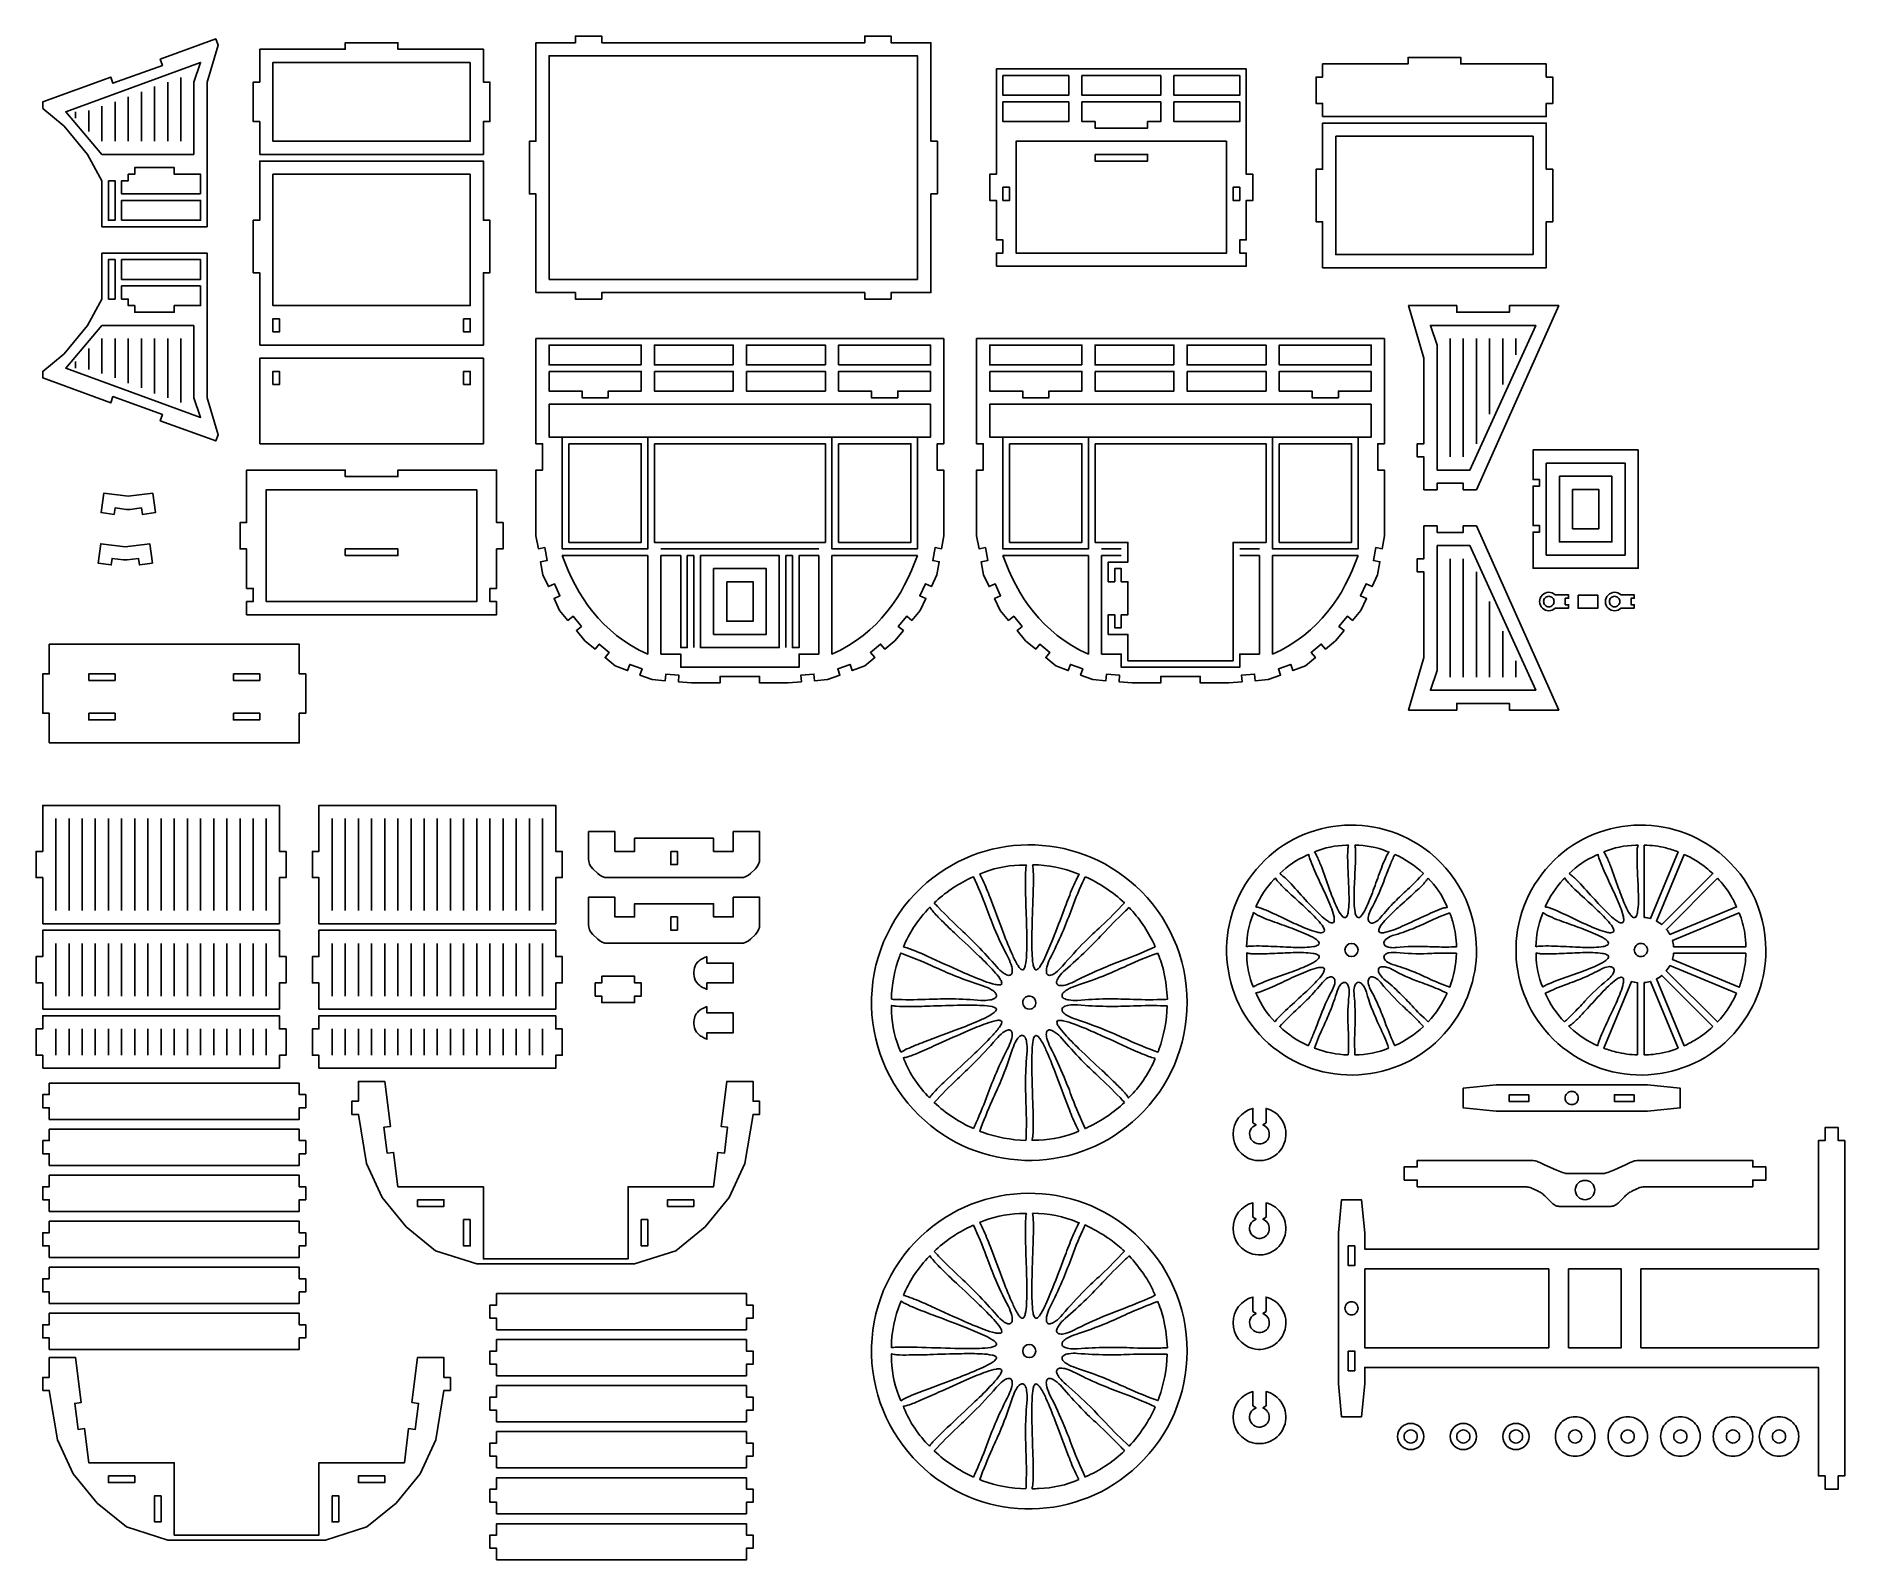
# Model space of a CAD drawing. Extents: x -19 to 119, y -23 to 93.
import ezdxf

# ---------------------------------------------------------------- set-up
doc = ezdxf.new("R2010")
doc.units = 0
doc.header["$MEASUREMENT"] = 0
doc.layers.get('0').update_dxf_attribs({"linetype": 'CONTINUOUS'})
doc.layers.add('ENGRAVE', color=1, linetype='CONTINUOUS')

msp = doc.modelspace()

# ---------------------------------------------------------------- linework, layer by layer
for points in [[(-13.65, 78.3), (-13.65, 81.8), (-14.74, 83.79), (-16.53, 85.95), (-18.15, 87.3), (-18.15, 87.8), (-12.98, 89.68), (-12.81, 89.21), (-9.05, 90.57), (-9.22, 91.04), (-4.99, 92.58), (-4.82, 92.11), (-5.65, 89.3), (-5.65, 78.3)], [(-1.65, 83.8), (-1.65, 86.3), (-2.15, 86.3), (-2.15, 89.3), (-1.65, 89.3), (-1.65, 91.8), (4.85, 91.8), (4.85, 92.3), (8.85, 92.3), (8.85, 91.8), (15.35, 91.8), (15.35, 89.3), (15.85, 89.3), (15.85, 86.3), (15.35, 86.3), (15.35, 83.8)], [(19.35, 73.3), (19.35, 80.8), (18.85, 80.8), (18.85, 84.8), (19.35, 84.8), (19.35, 92.3), (22.35, 92.3), (22.35, 92.8), (24.35, 92.8), (24.35, 92.3), (44.35, 92.3), (44.35, 92.8), (46.35, 92.8), (46.35, 92.3), (49.37, 92.3), (49.37, 84.8), (49.87, 84.8), (49.87, 80.8), (49.37, 80.8), (49.37, 73.3), (46.35, 73.3), (46.35, 72.8), (44.35, 72.8), (44.35, 73.3), (24.35, 73.3), (24.35, 72.8), (22.35, 72.8), (22.35, 73.3)], [(79.15, 86.68), (79.15, 87.68), (78.65, 87.68), (78.65, 89.68), (79.15, 89.68), (79.15, 90.68), (85.65, 90.68), (85.65, 91.18), (89.65, 91.18), (89.65, 90.68), (96.15, 90.68), (96.15, 89.68), (96.65, 89.68), (96.65, 87.68), (96.15, 87.68), (96.15, 86.68)], [(54.35, 75.3), (54.35, 76.3), (54.85, 76.3), (54.85, 77.3), (54.35, 77.3), (54.35, 80.3), (53.85, 80.3), (53.85, 82.3), (54.35, 82.3), (54.35, 90.3), (73.35, 90.3), (73.35, 82.3), (73.85, 82.3), (73.85, 80.3), (73.35, 80.3), (73.35, 77.3), (72.85, 77.3), (72.85, 76.3), (73.35, 76.3), (73.35, 75.3)], [(54.85, 89.8), (54.85, 88.3), (59.85, 88.3), (59.85, 89.8)], [(60.85, 89.8), (60.85, 88.3), (66.85, 88.3), (66.85, 89.8)], [(67.85, 89.8), (67.85, 88.3), (72.85, 88.3), (72.85, 89.8)], [(54.85, 87.8), (59.85, 87.8), (59.85, 86.3), (54.85, 86.3)], [(60.85, 87.8), (60.85, 86.3), (61.85, 86.3), (61.85, 85.8), (65.85, 85.8), (65.85, 86.3), (66.85, 86.3), (66.85, 87.8)], [(67.85, 87.8), (67.85, 86.3), (72.85, 86.3), (72.85, 87.8)], [(79.15, 75.18), (79.15, 78.68), (78.65, 78.68), (78.65, 82.68), (79.15, 82.68), (79.15, 86.18), (96.15, 86.18), (96.15, 82.68), (96.65, 82.68), (96.65, 78.68), (96.15, 78.68), (96.15, 75.18)], [(-6.15, 80.8), (-6.15, 82.3), (-8.15, 82.3), (-8.15, 82.8), (-11.15, 82.8), (-11.15, 82.3), (-11.65, 82.3), (-11.65, 81.8), (-12.15, 81.8), (-12.15, 80.8)], [(-1.65, 69.3), (-1.65, 74.8), (-2.15, 74.8), (-2.15, 78.8), (-1.65, 78.8), (-1.65, 83.3), (15.35, 83.3), (15.35, 78.8), (15.85, 78.8), (15.85, 74.8), (15.35, 74.8), (15.35, 69.3)], [(61.85, 83.8), (61.85, 83.3), (65.85, 83.3), (65.85, 83.8)], [(-13.15, 81.8), (-13.15, 78.8), (-12.65, 78.8), (-12.65, 81.8)], [(54.85, 81.3), (54.85, 80.3), (55.35, 80.3), (55.35, 81.3)], [(72.85, 80.3), (72.35, 80.3), (72.35, 81.3), (72.85, 81.3)], [(-12.15, 78.8), (-12.15, 80.3), (-6.15, 80.3), (-6.15, 78.8)], [(-13.65, 76.3), (-13.65, 72.8), (-14.74, 70.8), (-16.53, 68.64), (-18.15, 67.3), (-18.15, 66.8), (-12.98, 64.91), (-12.81, 65.38), (-9.05, 64.02), (-9.22, 63.55), (-4.99, 62.01), (-4.82, 62.48), (-5.65, 65.3), (-5.65, 76.3)], [(-13.15, 72.8), (-13.15, 75.8), (-12.65, 75.8), (-12.65, 72.8)], [(-12.15, 75.8), (-12.15, 74.3), (-6.15, 74.3), (-6.15, 75.8)], [(-6.15, 73.8), (-6.15, 72.3), (-8.15, 72.3), (-8.15, 71.8), (-11.15, 71.8), (-11.15, 72.3), (-11.65, 72.3), (-11.65, 72.8), (-12.15, 72.8), (-12.15, 73.8)], [(86.85, 58.3), (86.85, 60.8), (86.35, 60.8), (86.35, 61.8), (86.85, 61.8), (86.85, 68.3), (85.69, 72.3), (89.35, 72.3), (89.35, 71.8), (93.35, 71.8), (93.35, 72.3), (97.11, 72.3), (90.85, 58.3), (89.85, 58.3), (89.85, 58.8), (87.85, 58.8), (87.85, 58.3)], [(-0.65, 70.3), (-0.15, 70.3), (-0.15, 71.3), (-0.65, 71.3)], [(13.85, 71.3), (13.85, 70.3), (14.35, 70.3), (14.35, 71.3)], [(50.35, 54.8), (50.35, 59.8), (49.85, 59.8), (49.85, 61.8), (50.35, 61.8), (50.35, 69.8), (19.35, 69.8), (19.35, 61.8), (19.85, 61.8), (19.85, 59.8), (19.35, 59.8), (19.35, 54.8), (19.53, 53.81), (20.02, 53.9), (20.19, 52.91), (19.7, 52.83), (19.87, 51.84), (20.3, 50.94), (20.75, 51.15), (21.17, 50.24), (20.72, 50.03), (21.14, 49.12), (21.78, 48.36), (22.17, 48.68), (22.81, 47.91), (22.43, 47.59), (23.07, 46.82), (23.84, 46.18), (24.16, 46.56), (24.92, 45.92), (24.6, 45.54), (25.37, 44.9), (26.31, 44.55), (26.48, 45.02), (27.42, 44.68), (27.25, 44.21), (28.19, 43.87), (29.18, 43.78), (29.23, 44.28), (30.22, 44.19), (30.18, 43.7), (31.18, 43.61), (33.35, 43.61), (33.35, 44.11), (36.35, 44.11), (36.35, 43.61), (38.53, 43.61), (39.53, 43.7), (39.48, 44.19), (40.48, 44.28), (40.52, 43.78), (41.52, 43.87), (42.46, 44.21), (42.29, 44.68), (43.23, 45.02), (43.4, 44.55), (44.34, 44.9), (45.1, 45.54), (44.78, 45.92), (45.55, 46.56), (45.87, 46.18), (46.64, 46.82), (47.28, 47.59), (46.89, 47.91), (47.54, 48.68), (47.92, 48.36), (48.56, 49.12), (48.99, 50.03), (48.53, 50.24), (48.96, 51.15), (49.41, 50.94), (49.83, 51.84), (50.01, 52.83), (49.51, 52.91), (49.69, 53.9), (50.18, 53.81)], [(27.35, 67.8), (27.35, 69.3), (20.35, 69.3), (20.35, 67.8)], [(34.35, 67.8), (34.35, 69.3), (28.35, 69.3), (28.35, 67.8)], [(41.35, 67.8), (41.35, 69.3), (35.35, 69.3), (35.35, 67.8)], [(42.35, 67.8), (49.35, 67.8), (49.35, 69.3), (42.35, 69.3)], [(83.85, 54.8), (83.85, 59.8), (83.35, 59.8), (83.35, 61.8), (83.85, 61.8), (83.85, 69.8), (52.85, 69.8), (52.85, 61.8), (53.35, 61.8), (53.35, 59.8), (52.85, 59.8), (52.85, 54.8), (53.03, 53.81), (53.52, 53.9), (53.69, 52.91), (53.2, 52.83), (53.37, 51.84), (53.8, 50.94), (54.25, 51.15), (54.67, 50.24), (54.22, 50.03), (54.64, 49.12), (55.28, 48.36), (55.67, 48.68), (56.31, 47.91), (55.93, 47.59), (56.57, 46.82), (57.34, 46.18), (57.66, 46.56), (58.42, 45.92), (58.1, 45.54), (58.87, 44.9), (59.81, 44.55), (59.98, 45.02), (60.92, 44.68), (60.75, 44.21), (61.69, 43.87), (62.68, 43.78), (62.73, 44.28), (63.72, 44.19), (63.68, 43.7), (64.68, 43.61), (66.85, 43.61), (66.85, 44.11), (69.85, 44.11), (69.85, 43.61), (72.03, 43.61), (73.03, 43.7), (72.98, 44.19), (73.98, 44.28), (74.02, 43.78), (75.02, 43.87), (75.96, 44.21), (75.79, 44.68), (76.73, 45.02), (76.9, 44.55), (77.84, 44.9), (78.6, 45.54), (78.28, 45.92), (79.05, 46.56), (79.37, 46.18), (80.14, 46.82), (80.78, 47.59), (80.39, 47.91), (81.04, 48.68), (81.42, 48.36), (82.06, 49.12), (82.49, 50.03), (82.03, 50.24), (82.46, 51.15), (82.91, 50.94), (83.33, 51.84), (83.51, 52.83), (83.01, 52.91), (83.19, 53.9), (83.68, 53.81)], [(60.85, 67.8), (60.85, 69.3), (53.85, 69.3), (53.85, 67.8)], [(67.85, 67.8), (67.85, 69.3), (61.85, 69.3), (61.85, 67.8)], [(74.85, 67.8), (74.85, 69.3), (68.85, 69.3), (68.85, 67.8)], [(75.85, 67.8), (82.85, 67.8), (82.85, 69.3), (75.85, 69.3)], [(-1.65, 61.8), (-1.65, 68.3), (15.35, 68.3), (15.35, 61.8)], [(-0.65, 66.3), (-0.65, 67.3), (-0.15, 67.3), (-0.15, 66.3)], [(13.85, 66.3), (13.85, 67.3), (14.35, 67.3), (14.35, 66.3)], [(20.35, 67.3), (20.35, 65.8), (22.85, 65.8), (22.85, 65.3), (24.85, 65.3), (24.85, 65.8), (27.35, 65.8), (27.35, 67.3)], [(28.35, 67.3), (28.35, 65.8), (34.35, 65.8), (34.35, 67.3)], [(35.35, 67.3), (35.35, 65.8), (41.35, 65.8), (41.35, 67.3)], [(49.35, 67.3), (49.35, 65.8), (46.85, 65.8), (46.85, 65.3), (44.85, 65.3), (44.85, 65.8), (42.35, 65.8), (42.35, 67.3)], [(53.85, 67.3), (53.85, 65.8), (56.35, 65.8), (56.35, 65.3), (58.35, 65.3), (58.35, 65.8), (60.85, 65.8), (60.85, 67.3)], [(61.85, 67.3), (61.85, 65.8), (67.85, 65.8), (67.85, 67.3)], [(68.85, 67.3), (68.85, 65.8), (74.85, 65.8), (74.85, 67.3)], [(82.85, 67.3), (82.85, 65.8), (80.35, 65.8), (80.35, 65.3), (78.35, 65.3), (78.35, 65.8), (75.85, 65.8), (75.85, 67.3)], [(21.85, 61.8), (21.85, 54.3), (27.35, 54.3), (27.35, 61.8)], [(28.35, 61.8), (28.35, 54.3), (41.35, 54.3), (41.35, 61.8)], [(42.35, 61.8), (42.35, 54.3), (47.85, 54.3), (47.85, 61.8)], [(55.35, 61.8), (55.35, 54.3), (60.85, 54.3), (60.85, 61.8)], [(61.85, 61.8), (61.85, 54.3), (64.35, 54.3), (64.35, 52.8), (62.85, 52.8), (62.85, 51.3), (63.35, 51.3), (63.35, 52.3), (63.85, 52.3), (63.85, 51.3), (64.35, 51.3), (64.35, 48.8), (63.85, 48.8), (63.85, 47.8), (63.35, 47.8), (63.35, 48.8), (62.85, 48.8), (62.85, 47.3), (64.35, 47.3), (64.35, 45.3), (72.35, 45.3), (72.35, 54.3), (74.85, 54.3), (74.85, 61.8)], [(75.85, 61.8), (75.85, 54.3), (81.35, 54.3), (81.35, 61.8)], [(103.15, 61.33), (95.15, 61.33), (95.15, 59.08), (95.65, 59.08), (95.65, 58.58), (95.15, 58.58), (95.15, 55.58), (95.65, 55.58), (95.65, 55.08), (95.15, 55.08), (95.15, 52.33), (103.15, 52.33)], [(-2.65, 48.8), (-2.65, 49.8), (-2.15, 49.8), (-2.15, 50.8), (-2.65, 50.8), (-2.65, 53.8), (-3.15, 53.8), (-3.15, 55.8), (-2.65, 55.8), (-2.65, 59.8), (4.85, 59.8), (4.85, 59.3), (8.85, 59.3), (8.85, 59.8), (16.35, 59.8), (16.35, 55.8), (16.85, 55.8), (16.85, 53.8), (16.35, 53.8), (16.35, 50.8), (15.85, 50.8), (15.85, 49.8), (16.35, 49.8), (16.35, 48.8)], [(-11.51, 56.81), (-10.64, 56.92), (-10.57, 56.43), (-9.58, 56.56), (-9.78, 58.04), (-11.65, 57.8), (-13.51, 58.04), (-13.71, 56.56), (-12.72, 56.43), (-12.65, 56.92), (-11.78, 56.81)], [(86.85, 55.55), (86.85, 53.05), (86.35, 53.05), (86.35, 52.05), (86.85, 52.05), (86.85, 45.55), (85.69, 41.55), (89.35, 41.55), (89.35, 42.05), (93.35, 42.05), (93.35, 41.55), (97.11, 41.55), (90.85, 55.55), (89.85, 55.55), (89.85, 55.05), (87.85, 55.05), (87.85, 55.55)], [(-11.74, 52.97), (-10.87, 53.08), (-10.8, 52.58), (-9.81, 52.72), (-10.01, 54.2), (-11.87, 53.96), (-13.74, 54.2), (-13.94, 52.72), (-12.94, 52.58), (-12.88, 53.08), (-12, 52.97)], [(4.85, 53.3), (4.85, 53.8), (8.85, 53.8), (8.85, 53.3)], [(98.57, 50.29), (100.07, 50.29), (100.07, 49.29), (98.57, 49.29)], [(-17.65, 39.05), (-17.65, 41.3), (-18.15, 41.3), (-18.15, 44.3), (-17.65, 44.3), (-17.65, 46.55), (1.35, 46.55), (1.35, 44.3), (1.85, 44.3), (1.85, 41.3), (1.35, 41.3), (1.35, 39.05)], [(-14.65, 43.8), (-14.65, 44.3), (-12.65, 44.3), (-12.65, 43.8)], [(-3.65, 44.3), (-3.65, 43.8), (-1.65, 43.8), (-1.65, 44.3)], [(-14.65, 41.3), (-14.65, 40.8), (-12.65, 40.8), (-12.65, 41.3)], [(-3.65, 41.3), (-3.65, 40.8), (-1.65, 40.8), (-1.65, 41.3)], [(-18.15, 25.3), (-18.15, 28.8), (-18.65, 28.8), (-18.65, 30.8), (-18.15, 30.8), (-18.15, 34.3), (-0.15, 34.3), (-0.15, 30.8), (0.35, 30.8), (0.35, 28.8), (-0.15, 28.8), (-0.15, 25.3)], [(2.85, 25.3), (2.85, 28.8), (2.35, 28.8), (2.35, 30.8), (2.85, 30.8), (2.85, 34.3), (20.85, 34.3), (20.85, 30.8), (21.35, 30.8), (21.35, 28.8), (20.85, 28.8), (20.85, 25.3)], [(29.6, 30.8), (29.6, 29.8), (30.1, 29.8), (30.1, 30.8)], [(-18.15, 18.8), (-18.15, 20.8), (-18.65, 20.8), (-18.65, 22.8), (-18.15, 22.8), (-18.15, 24.8), (-0.15, 24.8), (-0.15, 22.8), (0.35, 22.8), (0.35, 20.8), (-0.15, 20.8), (-0.15, 18.8)], [(2.85, 18.8), (2.85, 20.8), (2.35, 20.8), (2.35, 22.8), (2.85, 22.8), (2.85, 24.8), (20.85, 24.8), (20.85, 22.8), (21.35, 22.8), (21.35, 20.8), (20.85, 20.8), (20.85, 18.8)], [(29.6, 25.81), (29.6, 24.81), (30.1, 24.81), (30.1, 25.81)], [(24.35, 21.3), (24.35, 20.8), (23.85, 20.8), (23.85, 19.8), (24.35, 19.8), (24.35, 19.3), (26.85, 19.3), (26.85, 19.8), (27.35, 19.8), (27.35, 20.8), (26.85, 20.8), (26.85, 21.3)], [(-18.15, 14.3), (-18.15, 15.3), (-18.65, 15.3), (-18.65, 17.3), (-18.15, 17.3), (-18.15, 18.3), (-0.15, 18.3), (-0.15, 17.3), (0.35, 17.3), (0.35, 15.3), (-0.15, 15.3), (-0.15, 14.3)], [(2.85, 14.3), (2.85, 15.3), (2.35, 15.3), (2.35, 17.3), (2.85, 17.3), (2.85, 18.3), (20.85, 18.3), (20.85, 17.3), (21.35, 17.3), (21.35, 15.3), (20.85, 15.3), (20.85, 14.3)], [(-17.65, 10.42), (-17.65, 11.3), (-18.15, 11.3), (-18.15, 12.3), (-17.65, 12.3), (-17.65, 13.17), (1.35, 13.17), (1.35, 12.3), (1.85, 12.3), (1.85, 11.3), (1.35, 11.3), (1.35, 10.42)], [(26.85, -0.58), (14.85, -0.58), (11.72, 0.42), (9.49, 2.24), (7.66, 4.47), (6.47, 7.05), (5.85, 10.8), (5.35, 10.8), (5.35, 11.8), (5.85, 11.8), (5.85, 13.3), (7.85, 13.3), (8.28, 9.88), (7.79, 9.82), (8.04, 7.84), (8.53, 7.9), (8.85, 5.3), (15.35, 5.3), (15.35, -0.2), (26.35, -0.2), (26.35, 5.3), (32.85, 5.3), (33.17, 7.9), (33.67, 7.84), (33.92, 9.82), (33.42, 9.88), (33.85, 13.3), (35.85, 13.3), (35.85, 11.8), (36.35, 11.8), (36.35, 10.8), (35.85, 10.8), (35.24, 7.05), (34.04, 4.47), (32.22, 2.24), (29.98, 0.42)], [(93.34, 11.04), (92.34, 11.04), (89.84, 11.29), (89.84, 12.79), (92.34, 13.04), (103.84, 13.04), (106.34, 12.79), (106.34, 11.29), (103.84, 11.04), (102.84, 11.04), (101.34, 11.04), (94.84, 11.04)], [(94.84, 12.29), (93.34, 12.29), (93.34, 11.79), (94.84, 11.79)], [(102.84, 12.29), (101.34, 12.29), (101.34, 11.79), (102.84, 11.79)], [(-17.65, 6.92), (-17.65, 7.8), (-18.15, 7.8), (-18.15, 8.8), (-17.65, 8.8), (-17.65, 9.67), (1.35, 9.67), (1.35, 8.8), (1.85, 8.8), (1.85, 7.8), (1.35, 7.8), (1.35, 6.92)], [(80.6, -12.2), (80.35, -9.7), (80.35, 1.8), (80.6, 4.3), (82.1, 4.3), (82.35, 1.8), (82.35, 0.55), (116.85, 0.55), (116.85, 8.8), (117.35, 8.8), (117.35, 9.8), (118.35, 9.8), (118.35, 8.8), (118.85, 8.8), (118.85, -16.7), (118.35, -16.7), (118.35, -17.7), (117.35, -17.7), (117.35, -16.7), (116.85, -16.7), (116.85, -8.45), (82.35, -8.45), (82.35, -9.7), (82.1, -12.2)], [(85.35, 5.8), (85.35, 6.8), (86.35, 6.8), (86.35, 7.3), (94.99, 7.3), (95.08, 7.29), (95.17, 7.29), (95.26, 7.27), (95.34, 7.26), (95.43, 7.23), (95.51, 7.2), (95.59, 7.17), (95.67, 7.14), (96.03, 6.96), (96.87, 6.58), (97.39, 6.38), (97.49, 6.34), (97.59, 6.32), (97.63, 6.31), (97.66, 6.3), (97.68, 6.3), (97.69, 6.29), (97.7, 6.29), (97.72, 6.29), (100.5, 6.29), (100.51, 6.29), (100.52, 6.29), (100.54, 6.3), (100.55, 6.3), (100.59, 6.31), (100.63, 6.32), (100.72, 6.34), (100.83, 6.38), (101.34, 6.58), (102.17, 6.96), (102.53, 7.14), (102.61, 7.17), (102.69, 7.2), (102.78, 7.23), (102.86, 7.26), (102.95, 7.27), (103.04, 7.29), (103.12, 7.29), (103.21, 7.3), (111.85, 7.3), (111.85, 6.8), (112.85, 6.8), (112.85, 5.8), (111.85, 5.8), (111.85, 5.3), (103.71, 5.3), (103.62, 5.29), (103.54, 5.29), (103.45, 5.27), (103.36, 5.26), (103.28, 5.23), (103.19, 5.2), (103.11, 5.17), (103.03, 5.14), (102.67, 4.96), (102.6, 4.92), (102.52, 4.87), (102.44, 4.82), (102.37, 4.77), (102.3, 4.72), (102.23, 4.66), (102.16, 4.6), (102.1, 4.54), (101.61, 4.05), (101.58, 4.02), (101.54, 3.99), (101.51, 3.97), (101.47, 3.94), (101.44, 3.92), (101.4, 3.9), (101.36, 3.88), (101.33, 3.86), (101.29, 3.85), (101.25, 3.83), (101.2, 3.82), (101.16, 3.81), (101.12, 3.81), (101.08, 3.8), (101.04, 3.8), (100.99, 3.8), (97.21, 3.8), (97.17, 3.8), (97.13, 3.8), (97.08, 3.81), (97.04, 3.81), (97, 3.82), (96.96, 3.83), (96.92, 3.85), (96.88, 3.86), (96.84, 3.88), (96.8, 3.9), (96.77, 3.92), (96.73, 3.94), (96.7, 3.97), (96.66, 3.99), (96.63, 4.02), (96.6, 4.05), (96.11, 4.54), (96.04, 4.6), (95.98, 4.66), (95.91, 4.72), (95.84, 4.77), (95.76, 4.82), (95.69, 4.87), (95.61, 4.92), (95.53, 4.96), (95.17, 5.14), (95.09, 5.17), (95.01, 5.2), (94.93, 5.23), (94.84, 5.26), (94.76, 5.27), (94.67, 5.29), (94.58, 5.29), (94.49, 5.3), (86.35, 5.3), (86.35, 5.8)], [(-17.65, 3.42), (-17.65, 4.3), (-18.15, 4.3), (-18.15, 5.3), (-17.65, 5.3), (-17.65, 6.17), (1.35, 6.17), (1.35, 5.3), (1.85, 5.3), (1.85, 4.3), (1.35, 4.3), (1.35, 3.42)], [(10.35, 4.3), (12.35, 4.3), (12.35, 3.8), (10.35, 3.8)], [(31.35, 4.3), (29.35, 4.3), (29.35, 3.8), (31.35, 3.8)], [(14.35, 2.8), (13.85, 2.8), (13.85, 0.8), (14.35, 0.8)], [(27.35, 2.8), (27.85, 2.8), (27.85, 0.8), (27.35, 0.8)], [(-17.65, -0.08), (-17.65, 0.8), (-18.15, 0.8), (-18.15, 1.8), (-17.65, 1.8), (-17.65, 2.67), (1.35, 2.67), (1.35, 1.8), (1.85, 1.8), (1.85, 0.8), (1.35, 0.8), (1.35, -0.08)], [(81.1, 0.8), (81.1, -0.7), (81.6, -0.7), (81.6, 0.8)], [(-17.65, -3.58), (-17.65, -2.7), (-18.15, -2.7), (-18.15, -1.7), (-17.65, -1.7), (-17.65, -0.83), (1.35, -0.83), (1.35, -1.7), (1.85, -1.7), (1.85, -2.7), (1.35, -2.7), (1.35, -3.58)], [(82.35, -0.95), (82.35, -6.95), (96.35, -6.95), (96.35, -0.95)], [(97.85, -0.95), (97.85, -6.95), (101.85, -6.95), (101.85, -0.95)], [(103.35, -0.95), (103.35, -6.95), (116.85, -6.95), (116.85, -0.95)], [(16.35, -5.58), (16.35, -4.7), (15.85, -4.7), (15.85, -3.7), (16.35, -3.7), (16.35, -2.83), (35.35, -2.83), (35.35, -3.7), (35.85, -3.7), (35.85, -4.7), (35.35, -4.7), (35.35, -5.58)], [(-17.65, -7.08), (-17.65, -6.2), (-18.15, -6.2), (-18.15, -5.2), (-17.65, -5.2), (-17.65, -4.33), (1.35, -4.33), (1.35, -5.2), (1.85, -5.2), (1.85, -6.2), (1.35, -6.2), (1.35, -7.08)], [(16.35, -9.08), (16.35, -8.2), (15.85, -8.2), (15.85, -7.2), (16.35, -7.2), (16.35, -6.33), (35.35, -6.33), (35.35, -7.2), (35.85, -7.2), (35.85, -8.2), (35.35, -8.2), (35.35, -9.08)], [(3.35, -21.58), (-8.65, -21.58), (-11.78, -20.58), (-14.01, -18.76), (-15.84, -16.53), (-17.03, -13.95), (-17.65, -10.2), (-18.15, -10.2), (-18.15, -9.2), (-17.65, -9.2), (-17.65, -7.7), (-15.65, -7.7), (-15.22, -11.11), (-15.71, -11.18), (-15.46, -13.16), (-14.97, -13.1), (-14.65, -15.7), (-8.15, -15.7), (-8.15, -21.2), (2.85, -21.2), (2.85, -15.7), (9.35, -15.7), (9.67, -13.1), (10.17, -13.16), (10.42, -11.18), (9.92, -11.11), (10.35, -7.7), (12.35, -7.7), (12.35, -9.2), (12.85, -9.2), (12.85, -10.2), (12.35, -10.2), (11.74, -13.95), (10.54, -16.53), (8.72, -18.76), (6.48, -20.58)], [(81.1, -7.2), (81.1, -8.7), (81.6, -8.7), (81.6, -7.2)], [(16.35, -12.58), (16.35, -11.7), (15.85, -11.7), (15.85, -10.7), (16.35, -10.7), (16.35, -9.83), (35.35, -9.83), (35.35, -10.7), (35.85, -10.7), (35.85, -11.7), (35.35, -11.7), (35.35, -12.58)], [(16.35, -16.08), (16.35, -15.2), (15.85, -15.2), (15.85, -14.2), (16.35, -14.2), (16.35, -13.33), (35.35, -13.33), (35.35, -14.2), (35.85, -14.2), (35.85, -15.2), (35.35, -15.2), (35.35, -16.08)], [(-13.15, -16.7), (-11.15, -16.7), (-11.15, -17.2), (-13.15, -17.2)], [(7.85, -16.7), (5.85, -16.7), (5.85, -17.2), (7.85, -17.2)], [(16.35, -19.58), (16.35, -18.7), (15.85, -18.7), (15.85, -17.7), (16.35, -17.7), (16.35, -16.83), (35.35, -16.83), (35.35, -17.7), (35.85, -17.7), (35.85, -18.7), (35.35, -18.7), (35.35, -19.58)], [(-9.15, -18.2), (-9.65, -18.2), (-9.65, -20.2), (-9.15, -20.2)], [(3.85, -18.2), (4.35, -18.2), (4.35, -20.2), (3.85, -20.2)], [(16.35, -23.08), (16.35, -22.2), (15.85, -22.2), (15.85, -21.2), (16.35, -21.2), (16.35, -20.33), (35.35, -20.33), (35.35, -21.2), (35.85, -21.2), (35.85, -22.2), (35.35, -22.2), (35.35, -23.08)]]:
    msp.add_lwpolyline(points, close=True)
for points in [[(96.84, 50.3, 0.41271), (95.85, 50.29, 0.41271), (95.86, 49.3, 0.41145), (96.84, 49.3), (97.85, 49.3), (97.85, 49.55), (97.6, 49.55), (97.6, 50.05), (97.85, 50.05), (97.85, 50.3)], [(96.35, 49.4, 0.414214), (96.75, 49.8, 0.414214), (96.35, 50.2, 0.414214), (95.95, 49.8, 0.414214)], [(101.84, 50.3, 0.41271), (100.85, 50.29, 0.41271), (100.86, 49.3, 0.41145), (101.84, 49.3), (102.85, 49.3), (102.85, 49.55), (102.6, 49.55), (102.6, 50.05), (102.85, 50.05), (102.85, 50.3)], [(101.35, 49.4, 0.414214), (101.75, 49.8, 0.414214), (101.35, 50.2, 0.414214), (100.95, 49.8, 0.414214)], [(23.35, 32.3), (25.35, 32.3), (25.35, 30.8), (26.85, 30.8), (26.85, 31.8), (32.85, 31.8), (32.85, 30.8), (34.35, 30.8), (34.35, 32.3), (36.35, 32.3), (36.35, 30.24, -0.198916), (36.04, 29.48), (35.66, 29.11, -0.198915), (34.91, 28.8), (24.79, 28.8, -0.198915), (24.04, 29.11), (23.66, 29.48, -0.198914), (23.35, 30.24)], [(90.85, 23.3, 0.243282), (86.84, 31.05, 0.404072), (73.81, 29.06, 0.407608), (75.4, 15.89, 0.412885), (88.72, 17.3, 0.172941)], [(112.85, 23.3, 0.243282), (108.84, 31.05, 0.404072), (95.81, 29.06, 0.407609), (97.4, 15.89, 0.412885), (110.72, 17.3, 0.172941)], [(68.85, 19.3, 0.21178), (64.92, 28.18, 0.391929), (48.63, 28.03, 0.213524), (44.86, 19, 0.208326), (48.9, 10.32, 0.390197), (65.13, 10.61, 0.205517)], [(75.89, 29.11, -0.09623), (77.95, 30.5), (78.1, 30.57, 0.07041), (78.18, 30.24, 0.026017), (78.48, 29.48, 0.005895), (79.14, 28.03, -0.016027), (79.78, 26.59, -0.036448), (80, 25.89, -0.077155), (80.04, 25.56, -0.192541), (79.97, 25.4, -0.24616), (79.81, 25.37, -0.091184), (79.52, 25.51, -0.041205), (78.98, 25.95, -0.017959), (77.99, 26.97, 0.003012), (76.75, 28.32, 0.023918), (76.14, 28.92, 0.055117)], [(78.53, 30.76, -0.099565), (80.96, 31.26), (81.13, 31.26, 0.070307), (81.07, 30.93, 0.025895), (81.06, 30.11, 0.005837), (81.12, 28.52, -0.01601), (81.16, 26.94, -0.036411), (81.1, 26.21, -0.07724), (81, 25.88, -0.193502), (80.88, 25.76, -0.246041), (80.72, 25.8, -0.090618), (80.51, 26.04, -0.040959), (80.18, 26.65, -0.017856), (79.65, 27.98, 0.003032), (79.03, 29.7, 0.023885), (78.69, 30.49, 0.055063)], [(81.6, 31.28, -0.093763), (84.04, 30.8), (84.2, 30.74, 0.070307), (84.02, 30.45, 0.026135), (83.69, 29.71, 0.005976), (83.14, 28.21, -0.015999), (82.57, 26.74, -0.036365), (82.24, 26.09, -0.07668), (82.02, 25.83, -0.192132), (81.87, 25.76, -0.247601), (81.73, 25.86, -0.092119), (81.62, 26.15, -0.041009), (81.55, 26.85, -0.018067), (81.57, 28.28, 0.002962), (81.65, 30.1, 0.023921), (81.65, 30.96, 0.055321)], [(84.64, 30.57, -0.081762), (86.81, 29.12, -0.024137), (85.6, 27.89, 0.011756), (84.64, 26.97, 0.022775), (83.56, 25.76, -0.081665), (83.17, 25.43, -0.147369), (82.87, 25.34, -0.337047), (82.64, 25.55, -0.114833), (82.64, 25.86, -0.073818), (82.83, 26.37, 0.036955), (83.8, 28.52, -0.010558), (84.29, 29.78, -0.012707)], [(97.89, 29.11, -0.096231), (99.95, 30.5), (100.1, 30.57, 0.07041), (100.18, 30.24, 0.026017), (100.48, 29.48, 0.005895), (101.14, 28.03, -0.016027), (101.78, 26.59, -0.036448), (102, 25.89, -0.077154), (102.04, 25.56, -0.19254), (101.97, 25.4, -0.246161), (101.81, 25.37, -0.091185), (101.52, 25.51, -0.041205), (100.98, 25.95, -0.017959), (99.99, 26.97, 0.003012), (98.75, 28.32, 0.023918), (98.14, 28.92, 0.055118)], [(100.53, 30.76, -0.099565), (102.96, 31.26), (103.13, 31.26, 0.070307), (103.07, 30.93, 0.025895), (103.06, 30.11, 0.005837), (103.12, 28.52, -0.01601), (103.16, 26.94, -0.036411), (103.1, 26.21, -0.07724), (103, 25.88, -0.193504), (102.88, 25.76, -0.24604), (102.72, 25.8, -0.090617), (102.51, 26.04, -0.040959), (102.18, 26.65, -0.017856), (101.65, 27.98, 0.003032), (101.03, 29.7, 0.023885), (100.69, 30.49, 0.055063)], [(103.6, 31.28, -0.053553), (105.25, 31.06, -0.032919), (106.17, 30.76), (104.07, 25.69, 0.049855), (103.6, 25.78)], [(106.64, 30.57, -0.063904), (108.32, 29.54, -0.021632), (108.82, 29.11), (104.93, 25.23, 0.049792), (104.53, 25.5)], [(53.08, 29.07, -0.095029), (56.12, 29.75, -0.012169), (56.64, 29.76, 0.058538), (56.58, 29.4, 0.023125), (56.56, 28.43, 0.00662), (56.59, 26.87, -0.004803), (56.66, 24.45, -0.017644), (56.64, 22.89, -0.040554), (56.55, 22.13, -0.081454), (56.46, 21.88, -0.243498), (56.35, 21.79, -0.198617), (56.2, 21.85, -0.071237), (56, 22.11, -0.035072), (55.59, 22.88, -0.015759), (54.88, 24.59, -0.001102), (53.87, 27.28, 0.015937), (53.33, 28.6, 0.036348), (53.11, 29.02)], [(57.1, 29.78, -0.100712), (60.55, 29.08), (60.66, 29.04, 0.058805), (60.47, 28.73, 0.023291), (60.07, 27.84, 0.006699), (59.51, 26.39, -0.004741), (58.64, 24.13, -0.017578), (58.03, 22.7, -0.040394), (57.66, 22.03, -0.080995), (57.48, 21.83, -0.242503), (57.34, 21.79, -0.199662), (57.24, 21.91, -0.071689), (57.14, 22.22, -0.035245), (57.06, 23.09, -0.015833), (57.06, 24.94, -0.001152), (57.15, 27.82, 0.015881), (57.16, 29.25, 0.036248), (57.11, 29.72)], [(49.62, 26.88, -0.0811), (52.35, 28.75, -0.007919), (52.61, 28.87, -0.019395), (53.58, 26.55, 0.007964), (54.19, 24.97, 0.02097), (55.26, 22.69, -0.055565), (55.52, 22.01, -0.095384), (55.55, 21.61, -0.199945), (55.45, 21.42, -0.220985), (55.22, 21.38, -0.098592), (54.87, 21.56, -0.054984), (54.38, 22.01, 0.015697), (52.9, 23.64, 0.012322), (51.65, 24.86, -0.01614), (49.96, 26.52, -0.003727)], [(61.09, 28.87, -0.084092), (64.08, 26.89, -0.019446), (62.31, 25.1, 0.007978), (61.08, 23.93, 0.021038), (59.38, 22.07, -0.055487), (58.85, 21.57, -0.095059), (58.5, 21.39, -0.199296), (58.27, 21.4, -0.221639), (58.16, 21.6, -0.098933), (58.18, 21.99, -0.055064), (58.42, 22.62, 0.015637), (59.36, 24.61, 0.012299), (60, 26.23, -0.016105), (60.89, 28.42, -0.003715)], [(74.08, 26.58, -0.092933), (75.45, 28.65), (75.57, 28.77, 0.070364), (75.76, 28.5, 0.026043), (76.33, 27.91, 0.005927), (77.5, 26.83, -0.015985), (78.64, 25.73, -0.036383), (79.11, 25.18, -0.077029), (79.27, 24.88, -0.192453), (79.28, 24.71, -0.246597), (79.13, 24.62, -0.091164), (78.82, 24.64, -0.041164), (78.15, 24.84, -0.017945), (76.84, 25.4, 0.002975), (75.19, 26.18, 0.023842), (74.39, 26.5, 0.055062)], [(87.17, 28.76, -0.096223), (88.56, 26.7), (88.63, 26.54, 0.070195), (88.29, 26.47, 0.025969), (87.54, 26.17, 0.005881), (86.09, 25.51, -0.01602), (84.65, 24.87, -0.036385), (83.95, 24.65, -0.076886), (83.61, 24.61, -0.193248), (83.46, 24.67, -0.247055), (83.43, 24.84, -0.091537), (83.56, 25.13, -0.041283), (84, 25.66, -0.01797), (85.03, 26.66, 0.003023), (86.38, 27.89, 0.023953), (86.98, 28.5, 0.055242)], [(96.08, 26.58, -0.092933), (97.45, 28.65), (97.57, 28.77, 0.070364), (97.76, 28.5, 0.026043), (98.33, 27.91, 0.005927), (99.5, 26.83, -0.015985), (100.64, 25.73, -0.036383), (101.11, 25.18, -0.077028), (101.27, 24.88, -0.192453), (101.28, 24.71, -0.246597), (101.13, 24.62, -0.091164), (100.82, 24.64, -0.041164), (100.15, 24.84, -0.017945), (98.84, 25.4, 0.002975), (97.19, 26.18, 0.023842), (96.39, 26.5, 0.055062)], [(109.17, 28.76, -0.054313), (110.17, 27.46, -0.034954), (110.62, 26.58), (105.55, 24.48, 0.05162), (105.29, 24.87)], [(23.35, 27.31), (25.35, 27.31), (25.35, 25.81), (26.85, 25.81), (26.85, 26.81), (32.85, 26.81), (32.85, 25.81), (34.35, 25.81), (34.35, 27.31), (36.35, 27.31), (36.35, 25.25, -0.198917), (36.04, 24.49), (35.66, 24.12, -0.198915), (34.91, 23.81), (24.79, 23.81, -0.198916), (24.04, 24.12), (23.66, 24.49, -0.198914), (23.35, 25.25)], [(47.28, 23.53, -0.094067), (49.1, 26.34, -0.006452), (49.3, 26.55, 0.058482), (49.52, 26.25, 0.023194), (50.18, 25.54, 0.006665), (51.31, 24.46, -0.00477), (53.07, 22.8, -0.017606), (54.16, 21.69, -0.04042), (54.64, 21.09, -0.080937), (54.75, 20.85, -0.241843), (54.73, 20.7, -0.200125), (54.59, 20.65, -0.071746), (54.26, 20.68, -0.035234), (53.43, 20.94, -0.015816), (51.72, 21.64, -0.001131), (49.1, 22.83, 0.015925), (47.78, 23.38, 0.03639), (47.33, 23.52)], [(64.44, 26.53, -0.081098), (66.31, 23.8, -0.007918), (66.42, 23.54, -0.019395), (64.11, 22.57, 0.007964), (62.53, 21.95, 0.020971), (60.25, 20.89, -0.055566), (59.57, 20.63, -0.095385), (59.17, 20.6, -0.199944), (58.97, 20.7, -0.220982), (58.94, 20.93, -0.098593), (59.12, 21.28, -0.054985), (59.57, 21.77, 0.015697), (61.2, 23.25, 0.012323), (62.42, 24.5, -0.01614), (64.08, 26.19, -0.003727)], [(73.37, 23.55, -0.093765), (73.85, 25.98), (73.91, 26.14, 0.070315), (74.2, 25.96, 0.026137), (74.94, 25.63, 0.005977), (76.44, 25.09, -0.015998), (77.9, 24.51, -0.036365), (78.56, 24.18, -0.076691), (78.82, 23.97, -0.192187), (78.89, 23.81, -0.247561), (78.79, 23.67, -0.092095), (78.49, 23.56, -0.041002), (77.8, 23.5, -0.018065), (76.37, 23.52, 0.002961), (74.55, 23.6, 0.023916), (73.69, 23.59, 0.055306)], [(95.37, 23.55, -0.093765), (95.85, 25.98), (95.91, 26.14, 0.070315), (96.2, 25.96, 0.026137), (96.94, 25.63, 0.005977), (98.44, 25.09, -0.015998), (99.9, 24.51, -0.036365), (100.55, 24.18, -0.076691), (100.82, 23.97, -0.192187), (100.89, 23.81, -0.247562), (100.79, 23.67, -0.092096), (100.49, 23.56, -0.041002), (99.8, 23.5, -0.018065), (98.37, 23.52, 0.002961), (96.55, 23.6, 0.023916), (95.69, 23.59, 0.055306)], [(88.82, 26.12, 0.023635), (87.22, 25.46, -0.012281), (86.01, 24.92, -0.022898), (84.47, 24.39, 0.081859), (84.02, 24.16, 0.148138), (83.82, 23.92, 0.336526), (83.92, 23.62, 0.122722), (84.26, 23.49, 0.066157), (84.76, 23.49, -0.036883), (87.12, 23.56, 0.011922), (88.55, 23.52, 0.011565), (89.34, 23.55, 0.053394), (89.08, 25.33, 0.022162), (88.93, 25.81, 0.046501), (88.85, 26.03, -0.0553)], [(110.82, 26.12), (105.74, 24.02, -0.053218), (105.84, 23.55), (111.33, 23.55, 0.034923), (111.25, 24.55, 0.057453)], [(81.85, 23.3, 0.413694), (81.35, 23.8, 0.413694), (80.85, 23.3, 0.413694), (81.35, 22.8, 0.413694)], [(103.85, 23.3, 0.414214), (103.35, 23.8, 0.414214), (102.85, 23.3, 0.414214), (103.35, 22.8, 0.414214)], [(32.35, 22.8, 0.021616), (31.99, 22.63, 0.08231), (31.64, 22.37, 0.158207), (31.37, 21.78, 0.097463), (31.4, 21.17, 0.177471), (31.81, 20.59, 0.02745), (31.98, 20.48, 0.020909), (32.35, 20.3), (32.35, 20.8), (34.35, 20.8), (34.35, 22.3), (32.35, 22.3)], [(46.37, 19.55, -0.080926), (47, 22.86, -0.006161), (47.08, 23.06, -0.019468), (49.4, 22.12, 0.007993), (50.96, 21.43, 0.021052), (53.32, 20.57, -0.055552), (53.99, 20.27, -0.095381), (54.29, 20.02, -0.199994), (54.36, 19.8, -0.220989), (54.22, 19.62, -0.098561), (53.85, 19.5, -0.054961), (53.18, 19.47, 0.015624), (50.98, 19.58, 0.012271), (49.23, 19.55, -0.016076), (46.87, 19.53, -0.003712)], [(66.62, 23.07, 0.019109), (64.3, 22.12, -0.008366), (62.75, 21.43, -0.021161), (60.38, 20.57, 0.055541), (59.72, 20.27, 0.095456), (59.41, 20.01, 0.200243), (59.34, 19.8, 0.220828), (59.48, 19.62, 0.09843), (59.85, 19.5, 0.054919), (60.53, 19.47, -0.015643), (62.72, 19.58, -0.012199), (64.48, 19.55, 0.016088), (66.86, 19.53, 0.003692), (67.35, 19.55, 0.041816), (67.09, 21.61, 0.043776), (66.66, 22.97, -0.01839)], [(73.89, 20.47, -0.099534), (73.39, 22.91), (73.39, 23.08, 0.069908), (73.72, 23.02, 0.02587), (74.53, 23, 0.005829), (76.12, 23.07, -0.016058), (77.7, 23.1, -0.036407), (78.43, 23.04, -0.076829), (78.76, 22.94, -0.192741), (78.88, 22.83, -0.247519), (78.85, 22.66, -0.091694), (78.61, 22.45, -0.04131), (78, 22.12, -0.017962), (76.67, 21.59, 0.00306), (74.95, 20.97, 0.024038), (74.16, 20.64, 0.055453)], [(88.62, 20.01, -0.081757), (87.18, 17.84, -0.024121), (85.95, 19.05, 0.011754), (85.03, 20.01, 0.022747), (83.81, 21.09, -0.081645), (83.48, 21.48, -0.147767), (83.39, 21.78, -0.337211), (83.6, 22.01, -0.114429), (83.92, 22.01, -0.07364), (84.43, 21.82, 0.036892), (86.57, 20.85, -0.011871), (87.91, 20.34, -0.011612)], [(89.33, 23.05, -0.082819), (88.82, 20.48, -0.024196), (87.22, 21.13, 0.011783), (86.01, 21.67, 0.022842), (84.47, 22.2, -0.081778), (84.02, 22.43, -0.147303), (83.82, 22.67, -0.33666), (83.93, 22.97, -0.11501), (84.22, 23.09, -0.07396), (84.76, 23.1, 0.036957), (87.12, 23.03, -0.010559), (88.47, 23.07, -0.01271)], [(95.89, 20.47, -0.099534), (95.39, 22.91), (95.39, 23.08, 0.069908), (95.72, 23.02, 0.02587), (96.53, 23, 0.005829), (98.12, 23.07, -0.016058), (99.7, 23.1, -0.036406), (100.43, 23.04, -0.076828), (100.76, 22.94, -0.19274), (100.88, 22.83, -0.247519), (100.84, 22.66, -0.091694), (100.61, 22.45, -0.04131), (100, 22.12, -0.017962), (98.67, 21.59, 0.00306), (96.95, 20.97, 0.024038), (96.16, 20.64, 0.055454)], [(97.53, 17.83, -0.085637), (96.08, 20.01, -0.024043), (97.67, 20.68, 0.011709), (98.91, 21.15, 0.022695), (100.37, 21.86, -0.086406), (100.87, 22.03, -0.151427), (101.18, 21.98, -0.325771), (101.31, 21.71, -0.115248), (101.18, 21.42, -0.073889), (100.81, 21.02, 0.037057), (99.09, 19.41, -0.010593), (98.16, 18.42, -0.012743)], [(110.62, 20.01, -0.063904), (109.6, 18.32, -0.021635), (109.17, 17.83), (105.28, 21.72, 0.050461), (105.55, 22.11)], [(111.33, 23.05, -0.053554), (111.11, 21.4, -0.032921), (110.82, 20.47), (105.75, 22.58, 0.050043), (105.84, 23.05)], [(75.53, 17.83, -0.096214), (74.15, 19.89), (74.08, 20.05, 0.070195), (74.41, 20.12, 0.025968), (75.17, 20.42, 0.00588), (76.61, 21.09, -0.01602), (78.06, 21.72, -0.036386), (78.75, 21.94, -0.07689), (79.09, 21.98, -0.193258), (79.25, 21.92, -0.247045), (79.28, 21.75, -0.091533), (79.14, 21.46, -0.041282), (78.7, 20.93, -0.017969), (77.68, 19.93, 0.003023), (76.33, 18.7, 0.023954), (75.72, 18.09, 0.055241)], [(78.07, 16.02, -0.081764), (75.89, 17.47, -0.024137), (77.11, 18.7, 0.011756), (78.07, 19.62, 0.022775), (79.15, 20.83, -0.081665), (79.53, 21.17, -0.147369), (79.83, 21.25, -0.337046), (80.07, 21.04, -0.114833), (80.07, 20.73, -0.073818), (79.87, 20.22, 0.036955), (78.91, 18.08, -0.010558), (78.42, 16.81, -0.012707)], [(81.1, 15.32, -0.082822), (78.54, 15.83, -0.024195), (79.19, 17.43, 0.011782), (79.72, 18.64, 0.022842), (80.26, 20.18, -0.081772), (80.49, 20.63, -0.14726), (80.73, 20.82, -0.33667), (81.03, 20.72, -0.115045), (81.15, 20.43, -0.073971), (81.16, 19.89, 0.036963), (81.09, 17.53, -0.010562), (81.13, 16.18, -0.012712)], [(84.17, 15.83, -0.088912), (81.61, 15.32, -0.023984), (81.6, 17.04, 0.011689), (81.63, 18.37, 0.02261), (81.54, 20, -0.081424), (81.57, 20.51, -0.147319), (81.72, 20.78, -0.337844), (82.04, 20.8, -0.114628), (82.26, 20.57, -0.073572), (82.48, 20.08, 0.037), (83.31, 17.87, -0.010572), (83.87, 16.63, -0.012721)], [(86.82, 17.48, -0.085642), (84.64, 16.03, -0.024071), (83.97, 17.62, 0.011729), (83.49, 18.85, 0.022704), (82.78, 20.32, -0.081669), (82.62, 20.8, -0.147437), (82.66, 21.11, -0.337056), (82.94, 21.25, -0.11477), (83.23, 21.13, -0.073791), (83.63, 20.75, 0.037039), (85.24, 19.04, -0.01058), (86.23, 18.1, -0.012737)], [(100.07, 16.02, -0.092929), (98, 17.39), (97.87, 17.51, 0.070284), (98.15, 17.7, 0.02605), (98.74, 18.27, 0.005927), (99.82, 19.44, -0.016008), (100.91, 20.58, -0.036399), (101.47, 21.05, -0.076929), (101.77, 21.22, -0.193297), (101.94, 21.22, -0.246975), (102.03, 21.07, -0.091525), (102.01, 20.76, -0.041292), (101.81, 20.09, -0.017987), (101.24, 18.78, 0.002986), (100.47, 17.13, 0.023903), (100.15, 16.33, 0.055219)], [(103.1, 15.32, -0.053555), (101.46, 15.54, -0.03292), (100.53, 15.83), (102.63, 20.9, 0.049852), (103.1, 20.81)], [(106.17, 15.83, -0.069136), (104.27, 15.36, -0.023294), (103.6, 15.32), (103.6, 20.82, 0.049752), (104.07, 20.91)], [(108.82, 17.48, -0.054313), (107.52, 16.48, -0.034948), (106.64, 16.02), (104.53, 21.1, 0.049918), (104.93, 21.36)], [(57.29, 19.06, 0.405351), (57.1, 19.73, 0.387114), (56.44, 19.58, 0.322433), (56.46, 18.99, 0.322433), (57.02, 18.82, 0.18167)], [(32.35, 19.01, 0.030229), (31.92, 18.8, 0.112837), (31.54, 18.45, 0.118473), (31.37, 17.99, 0.097463), (31.4, 17.39, 0.17747), (31.81, 16.8, 0.041119), (32.1, 16.63, 0.013939), (32.35, 16.51), (32.35, 17.01), (34.35, 17.01), (34.35, 18.51), (32.35, 18.51)], [(47.08, 15.52, -0.095022), (46.39, 18.57, -0.012172), (46.39, 19.09, 0.058539), (46.75, 19.02, 0.023126), (47.72, 19, 0.00662), (49.28, 19.03, -0.004803), (51.7, 19.1, -0.017645), (53.26, 19.08, -0.040555), (54.02, 18.99, -0.081455), (54.27, 18.91, -0.243495), (54.36, 18.79, -0.198618), (54.29, 18.65, -0.071238), (54.04, 18.44, -0.035072), (53.27, 18.03, -0.015759), (51.56, 17.32, -0.001102), (48.87, 16.31, 0.015937), (47.55, 15.77, 0.036348), (47.13, 15.55)], [(49.27, 12.06, -0.102505), (47.32, 14.99), (47.28, 15.1, 0.058892), (47.63, 15.18, 0.023237), (48.54, 15.53, 0.006659), (49.96, 16.16, -0.00478), (52.17, 17.15, -0.017634), (53.61, 17.72, -0.040569), (54.35, 17.93, -0.081585), (54.62, 17.95, -0.244132), (54.74, 17.88, -0.198033), (54.74, 17.72, -0.071218), (54.58, 17.43, -0.035115), (54.02, 16.76, -0.015792), (52.71, 15.45, -0.001122), (50.62, 13.48, 0.015907), (49.6, 12.47, 0.036204), (49.3, 12.11)], [(66.43, 15.06, -0.09407), (64.6, 12.25, -0.006452), (64.4, 12.05, 0.058481), (64.19, 12.34, 0.023193), (63.52, 13.05, 0.006664), (62.39, 14.13, -0.00477), (60.63, 15.79, -0.017605), (59.55, 16.9, -0.040419), (59.07, 17.5, -0.080934), (58.96, 17.74, -0.241849), (58.97, 17.89, -0.200127), (59.12, 17.95, -0.071743), (59.44, 17.91, -0.035233), (60.28, 17.66, -0.015815), (61.99, 16.95, -0.001131), (64.6, 15.76, 0.015925), (65.92, 15.21, 0.036389), (66.38, 15.07)], [(67.33, 19.05, -0.080931), (66.71, 15.74, -0.006162), (66.63, 15.53, -0.019468), (64.3, 16.48, 0.007993), (62.75, 17.16, 0.021052), (60.38, 18.03, -0.055551), (59.72, 18.32, -0.095381), (59.41, 18.58, -0.199997), (59.34, 18.79, -0.22099), (59.48, 18.97, -0.098559), (59.85, 19.1, -0.05496), (60.53, 19.12, 0.015624), (62.72, 19.01, 0.012271), (64.47, 19.04, -0.016076), (66.84, 19.06, -0.003712)], [(52.62, 9.72, -0.084093), (49.63, 11.7, -0.019446), (51.39, 13.49, 0.007978), (52.62, 14.67, 0.021038), (54.33, 16.52, -0.055487), (54.85, 17.02, -0.095059), (55.21, 17.21, -0.199295), (55.43, 17.19, -0.221639), (55.55, 16.99, -0.098933), (55.52, 16.6, -0.055064), (55.29, 15.97, 0.015637), (54.35, 13.99, 0.012299), (53.7, 12.36, -0.016105), (52.82, 10.17, -0.003715)], [(56.6, 8.82, -0.080931), (53.29, 9.44, -0.006162), (53.09, 9.52, -0.019468), (54.03, 11.85, 0.007993), (54.72, 13.4, 0.021052), (55.58, 15.77, -0.055551), (55.88, 16.43, -0.09538), (56.13, 16.74, -0.199998), (56.35, 16.8, -0.220992), (56.53, 16.67, -0.098559), (56.65, 16.29, -0.054959), (56.68, 15.62, 0.015624), (56.57, 13.43, 0.012271), (56.6, 11.68, -0.016076), (56.62, 9.31, -0.003712)], [(60.63, 9.53, -0.095029), (57.58, 8.84, -0.012169), (57.06, 8.83, 0.058538), (57.12, 9.19, 0.023125), (57.15, 10.16, 0.00662), (57.12, 11.72, -0.004803), (57.05, 14.14, -0.017644), (57.07, 15.7, -0.040554), (57.15, 16.46, -0.081454), (57.24, 16.71, -0.243497), (57.36, 16.8, -0.198618), (57.5, 16.74, -0.071237), (57.71, 16.49, -0.035072), (58.12, 15.71, -0.015759), (58.82, 14, -0.001102), (59.84, 11.31, 0.015937), (60.38, 9.99, 0.036348), (60.6, 9.57)], [(64.09, 11.71, -0.081098), (61.35, 9.84, -0.007918), (61.1, 9.72, -0.019394), (60.12, 12.04, 0.007964), (59.51, 13.62, 0.020969), (58.45, 15.9, -0.055561), (58.19, 16.58, -0.095381), (58.15, 16.98, -0.199952), (58.26, 17.18, -0.22099), (58.48, 17.21, -0.098588), (58.83, 17.03, -0.05498), (59.33, 16.58, 0.015696), (60.8, 14.95, 0.012322), (62.06, 13.73, -0.016139), (63.75, 12.07, -0.003727)], [(98.09, 11.54, 0.414214), (98.59, 12.04, 0.414214), (98.09, 12.54, 0.414214), (97.59, 12.04, 0.414214)], [(74.85, 10.16), (74.85, 11.25, -0.414248), (76.3, 8.79, -0.414248), (73.85, 7.34, -0.342088), (72.34, 9.3, -0.342088), (73.85, 11.25), (73.85, 10.16), (74.1, 10, 0.408105), (73.64, 9.06, 0.408105), (74.58, 8.58, 0.320851), (75.1, 9.28, 0.320851), (74.61, 10)], [(99.84, 5.05, 0.414214), (99.1, 5.78, 0.414214), (98.36, 5.05, 0.414214), (99.1, 4.31, 0.414214)], [(68.85, -7.2, 0.21178), (64.92, 1.68, 0.391929), (48.63, 1.53, 0.213524), (44.86, -7.5, 0.208326), (48.9, -16.18, 0.390197), (65.13, -15.89, 0.205517)], [(53.08, 2.57, -0.095029), (56.12, 3.25, -0.01217), (56.64, 3.26, 0.058538), (56.58, 2.9, 0.023125), (56.56, 1.93, 0.00662), (56.59, 0.37, -0.004803), (56.66, -2.05, -0.017644), (56.64, -3.61, -0.040554), (56.55, -4.37, -0.081454), (56.46, -4.62, -0.243497), (56.35, -4.71, -0.198618), (56.2, -4.65, -0.071237), (56, -4.39, -0.035072), (55.59, -3.62, -0.015759), (54.88, -1.91, -0.001102), (53.87, 0.78, 0.015937), (53.33, 2.1, 0.036348), (53.11, 2.52)], [(57.1, 3.28, -0.100713), (60.55, 2.58), (60.66, 2.54, 0.058805), (60.47, 2.23, 0.023291), (60.07, 1.34, 0.0067), (59.51, -0.11, -0.004741), (58.64, -2.37, -0.017578), (58.03, -3.8, -0.040394), (57.66, -4.47, -0.080995), (57.48, -4.67, -0.242504), (57.34, -4.71, -0.199661), (57.24, -4.59, -0.071689), (57.14, -4.28, -0.035245), (57.06, -3.41, -0.015833), (57.06, -1.56, -0.001152), (57.15, 1.32, 0.015881), (57.16, 2.75, 0.036248), (57.11, 3.22)], [(74.85, 2.99), (74.85, 4.07, -0.414248), (76.3, 1.62, -0.414248), (73.85, 0.17, -0.342088), (72.34, 2.12, -0.342088), (73.85, 4.07), (73.85, 2.99), (74.1, 2.83, 0.408104), (73.64, 1.88, 0.408104), (74.58, 1.4, 0.320852), (75.1, 2.1, 0.320852), (74.61, 2.82)], [(49.62, 0.38, -0.0811), (52.35, 2.25, -0.007919), (52.61, 2.37, -0.019395), (53.58, 0.05, 0.007964), (54.19, -1.53, 0.02097), (55.26, -3.81, -0.055565), (55.52, -4.49, -0.095384), (55.55, -4.89, -0.199946), (55.45, -5.08, -0.220985), (55.22, -5.12, -0.098592), (54.87, -4.94, -0.054984), (54.38, -4.48, 0.015697), (52.9, -2.85, 0.012322), (51.65, -1.64, -0.01614), (49.96, 0.02, -0.003727)], [(63.05, 1.25, -0.025714), (64.08, 0.39, -0.019436), (62.31, -1.4, 0.007993), (61.08, -2.57, 0.021038), (59.38, -4.43, -0.055482), (58.85, -4.93, -0.09512), (58.5, -5.11, -0.199489), (58.27, -5.1, -0.221519), (58.16, -4.9, -0.098837), (58.18, -4.51, -0.055036), (58.42, -3.88, 0.015696), (59.36, -1.89, 0.012218), (60, -0.27, -0.016223), (60.89, 1.94, -0.003709), (61.1, 2.39, -0.020692), (62.4, 1.68, -0.023433)], [(47.28, -2.97, -0.094067), (49.1, -0.16, -0.006452), (49.3, 0.05, 0.058482), (49.52, -0.25, 0.023194), (50.18, -0.96, 0.006665), (51.31, -2.04, -0.00477), (53.07, -3.7, -0.017606), (54.16, -4.81, -0.040421), (54.64, -5.41, -0.080937), (54.75, -5.65, -0.241844), (54.73, -5.8, -0.200124), (54.59, -5.85, -0.071746), (54.26, -5.82, -0.035234), (53.43, -5.56, -0.015816), (51.72, -4.86, -0.001131), (49.1, -3.67, 0.015925), (47.78, -3.12, 0.03639), (47.33, -2.98)], [(66.04, -2.15, -0.012399), (66.42, -2.96, -0.019388), (64.11, -3.93, 0.007977), (62.53, -4.55, 0.02097), (60.25, -5.61, -0.055561), (59.57, -5.87, -0.095439), (59.17, -5.9, -0.200115), (58.97, -5.8, -0.220876), (58.94, -5.57, -0.098507), (59.12, -5.22, -0.054959), (59.57, -4.73, 0.01574), (61.2, -3.25, 0.012249), (62.42, -2, -0.016216), (64.09, -0.3, -0.003716), (64.45, 0.04, -0.0301), (65.55, -1.35, -0.029247)], [(46.37, -6.95, -0.100701), (47.07, -3.5), (47.11, -3.4, 0.058844), (47.42, -3.59, 0.023259), (48.31, -3.99, 0.006676), (49.76, -4.55, -0.004767), (52.02, -5.41, -0.017621), (53.45, -6.02, -0.040527), (54.12, -6.4, -0.081428), (54.32, -6.57, -0.24364), (54.35, -6.71, -0.198517), (54.24, -6.82, -0.071341), (53.93, -6.92, -0.035143), (53.06, -7, -0.015797), (51.2, -7, -0.00112), (48.33, -6.91, 0.01592), (46.9, -6.9, 0.036267), (46.43, -6.94)], [(66.62, -3.43, 0.019109), (64.3, -4.38, -0.008366), (62.75, -5.07, -0.021161), (60.38, -5.93, 0.055541), (59.72, -6.23, 0.095457), (59.41, -6.48, 0.200243), (59.34, -6.7, 0.220827), (59.48, -6.88, 0.09843), (59.85, -7, 0.054919), (60.53, -7.03, -0.015643), (62.72, -6.92, -0.012199), (64.48, -6.95, 0.016088), (66.86, -6.97, 0.003692), (67.35, -6.95, 0.041816), (67.09, -4.89, 0.043776), (66.66, -3.53, -0.018389)], [(74.85, -4.19), (74.85, -3.1, -0.414248), (76.3, -5.56, -0.414248), (73.85, -7.01, -0.342088), (72.34, -5.05, -0.342088), (73.85, -3.1), (73.85, -4.19), (74.1, -4.35, 0.408104), (73.64, -5.29, 0.408104), (74.58, -5.77, 0.320852), (75.1, -5.07, 0.320852), (74.61, -4.35)], [(81.85, -3.95, 0.414214), (81.35, -3.45, 0.414214), (80.85, -3.95, 0.414214), (81.35, -4.45, 0.414214)], [(57.35, -7.2, 0.413475), (56.85, -6.7, 0.413475), (56.35, -7.2, 0.413475), (56.85, -7.7, 0.413475)], [(47.08, -10.98, -0.095022), (46.39, -7.93, -0.012172), (46.39, -7.41, 0.058538), (46.75, -7.48, 0.023126), (47.72, -7.5, 0.00662), (49.28, -7.47, -0.004803), (51.7, -7.4, -0.017644), (53.26, -7.42, -0.040555), (54.02, -7.51, -0.081454), (54.27, -7.59, -0.243495), (54.36, -7.71, -0.198619), (54.29, -7.85, -0.071238), (54.04, -8.06, -0.035072), (53.27, -8.47, -0.015759), (51.56, -9.18, -0.001102), (48.87, -10.19, 0.015937), (47.55, -10.73, 0.036348), (47.13, -10.95)], [(67.33, -7.45, -0.080932), (66.71, -10.76, -0.006162), (66.63, -10.97, -0.019468), (64.3, -10.02, 0.007993), (62.75, -9.34, 0.021052), (60.38, -8.47, -0.055551), (59.72, -8.18, -0.09538), (59.41, -7.92, -0.199997), (59.34, -7.71, -0.22099), (59.48, -7.53, -0.098559), (59.85, -7.4, -0.05496), (60.53, -7.38, 0.015624), (62.72, -7.49, 0.012271), (64.47, -7.46, -0.016076), (66.84, -7.44, -0.003712)], [(49.27, -14.44, -0.102505), (47.32, -11.51), (47.28, -11.4, 0.058892), (47.63, -11.32, 0.023237), (48.54, -10.97, 0.006659), (49.96, -10.34, -0.00478), (52.17, -9.35, -0.017634), (53.61, -8.77, -0.040569), (54.35, -8.57, -0.081585), (54.62, -8.55, -0.244134), (54.74, -8.62, -0.198032), (54.74, -8.78, -0.071218), (54.58, -9.07, -0.035115), (54.02, -9.74, -0.015792), (52.71, -11.05, -0.001122), (50.62, -13.02, 0.015907), (49.6, -14.02, 0.036204), (49.3, -14.39)], [(52.62, -16.78, -0.084094), (49.63, -14.8, -0.019446), (51.39, -13.01, 0.007978), (52.62, -11.83, 0.021038), (54.33, -9.98, -0.055487), (54.85, -9.48, -0.095059), (55.21, -9.29, -0.199296), (55.43, -9.31, -0.221638), (55.55, -9.51, -0.098933), (55.52, -9.9, -0.055064), (55.29, -10.53, 0.015637), (54.35, -12.51, 0.012299), (53.7, -14.14, -0.016105), (52.82, -16.33, -0.003715)], [(64.09, -14.79, -0.081098), (61.35, -16.66, -0.007918), (61.1, -16.78, -0.019394), (60.12, -14.46, 0.007964), (59.51, -12.88, 0.020969), (58.45, -10.6, -0.055561), (58.19, -9.92, -0.095381), (58.15, -9.52, -0.199952), (58.26, -9.32, -0.22099), (58.48, -9.29, -0.098588), (58.83, -9.47, -0.05498), (59.33, -9.92, 0.015696), (60.8, -11.55, 0.012322), (62.06, -12.77, -0.016139), (63.75, -14.43, -0.003727)], [(66.43, -11.44, -0.084093), (64.45, -14.43, -0.019446), (62.66, -12.66, 0.007978), (61.48, -11.43, 0.021039), (59.63, -9.73, -0.055488), (59.13, -9.2, -0.09506), (58.94, -8.85, -0.199294), (58.96, -8.63, -0.221637), (59.16, -8.51, -0.098934), (59.55, -8.54, -0.055065), (60.18, -8.77, 0.015637), (62.16, -9.71, 0.012299), (63.79, -10.35, -0.016105), (65.98, -11.24, -0.003715)], [(56.6, -17.68, -0.080932), (53.29, -17.06, -0.006162), (53.09, -16.98, -0.019468), (54.03, -14.65, 0.007993), (54.72, -13.1, 0.021052), (55.58, -10.73, -0.055551), (55.88, -10.07, -0.09538), (56.13, -9.76, -0.199998), (56.35, -9.7, -0.220991), (56.53, -9.83, -0.098559), (56.65, -10.2, -0.054959), (56.68, -10.88, 0.015624), (56.57, -13.07, 0.012271), (56.6, -14.82, -0.016076), (56.62, -17.19, -0.003712)], [(60.63, -16.97, -0.095029), (57.58, -17.66, -0.012169), (57.06, -17.67, 0.058538), (57.12, -17.31, 0.023125), (57.15, -16.34, 0.00662), (57.12, -14.78, -0.004803), (57.05, -12.36, -0.017644), (57.07, -10.8, -0.040554), (57.15, -10.04, -0.081454), (57.24, -9.79, -0.243497), (57.36, -9.7, -0.198618), (57.5, -9.76, -0.071237), (57.71, -10.01, -0.035072), (58.12, -10.79, -0.015759), (58.82, -12.5, -0.001102), (59.84, -15.19, 0.015937), (60.38, -16.51, 0.036348), (60.6, -16.93)], [(74.85, -11.36), (74.85, -10.28, -0.414248), (76.3, -12.73, -0.414248), (73.85, -14.18, -0.342088), (72.34, -12.23, -0.342088), (73.85, -10.28), (73.85, -11.36), (74.1, -11.52, 0.408104), (73.64, -12.47, 0.408104), (74.58, -12.95, 0.320852), (75.1, -12.25, 0.320852), (74.61, -11.53)], [(99.85, -13.7, 0.414214), (98.35, -12.2, 0.414214), (96.85, -13.7, 0.414214), (98.35, -15.2, 0.414214)], [(103.85, -13.7, 0.414214), (102.35, -12.2, 0.414214), (100.85, -13.7, 0.414214), (102.35, -15.2, 0.414214)], [(107.85, -13.7, 0.414214), (106.35, -12.2, 0.414214), (104.85, -13.7, 0.414214), (106.35, -15.2, 0.414214)], [(111.85, -13.7, 0.414214), (110.35, -12.2, 0.414214), (108.85, -13.7, 0.414214), (110.35, -15.2, 0.414214)], [(115.35, -13.7, 0.414214), (113.85, -12.2, 0.414214), (112.35, -13.7, 0.414214), (113.85, -15.2, 0.414214)], [(86.85, -13.7, 0.414214), (85.85, -12.7, 0.414214), (84.85, -13.7, 0.414214), (85.85, -14.7, 0.414214)], [(86.35, -13.7, 0.414214), (85.85, -13.2, 0.414214), (85.35, -13.7, 0.414214), (85.85, -14.2, 0.414214)], [(90.85, -13.7, 0.414214), (89.85, -12.7, 0.414214), (88.85, -13.7, 0.414214), (89.85, -14.7, 0.414214)], [(90.35, -13.7, 0.414214), (89.85, -13.2, 0.414214), (89.35, -13.7, 0.414214), (89.85, -14.2, 0.414214)], [(94.85, -13.7, 0.414214), (93.85, -12.7, 0.414214), (92.85, -13.7, 0.414214), (93.85, -14.7, 0.414214)], [(94.35, -13.7, 0.414214), (93.85, -13.2, 0.414214), (93.35, -13.7, 0.414214), (93.85, -14.2, 0.414214)], [(98.85, -13.7, 0.414214), (98.35, -13.2, 0.414214), (97.85, -13.7, 0.414214), (98.35, -14.2, 0.414214)], [(102.85, -13.7, 0.414214), (102.35, -13.2, 0.414214), (101.85, -13.7, 0.414214), (102.35, -14.2, 0.414214)], [(106.85, -13.7, 0.414214), (106.35, -13.2, 0.414214), (105.85, -13.7, 0.414214), (106.35, -14.2, 0.414214)], [(110.85, -13.7, 0.414214), (110.35, -13.2, 0.414214), (109.85, -13.7, 0.414214), (110.35, -14.2, 0.414214)], [(114.35, -13.7, 0.414214), (113.85, -13.2, 0.414214), (113.35, -13.7, 0.414214), (113.85, -14.2, 0.414214)]]:
    msp.add_lwpolyline(points, format="xyb", close=True)
at = {"layer": 'ENGRAVE'}
for points in [[(-6.65, 83.8), (-6.65, 89.3), (-6.15, 90.8), (-16.4, 87.05), (-13.65, 83.8)], [(14.35, 90.8), (-0.65, 90.8), (-0.65, 84.8), (14.35, 84.8)], [(20.35, 74.3), (20.35, 91.3), (48.35, 91.3), (48.35, 74.3)], [(71.85, 84.8), (55.85, 84.8), (55.85, 76.3), (71.85, 76.3)], [(80.15, 85.18), (95.15, 85.18), (95.15, 76.18), (80.15, 76.18)], [(14.35, 82.3), (-0.65, 82.3), (-0.65, 72.3), (14.35, 72.3)], [(-6.65, 70.8), (-6.65, 65.3), (-6.15, 63.8), (-16.4, 67.55), (-13.65, 70.8)], [(87.85, 59.8), (87.85, 69.3), (87.35, 70.8), (95.35, 70.8), (90.35, 59.8)], [(49.35, 64.8), (20.35, 64.8), (20.35, 62.3), (49.35, 62.3)], [(82.85, 64.8), (53.85, 64.8), (53.85, 62.3), (82.85, 62.3)], [(96.15, 60.33), (102.15, 60.33), (102.15, 53.33), (96.15, 53.33)], [(97.15, 59.33), (97.15, 54.33), (101.15, 54.33), (101.15, 59.33)], [(14.85, 58.3), (-1.15, 58.3), (-1.15, 49.8), (14.85, 49.8)], [(98.15, 58.33), (98.15, 55.33), (100.15, 55.33), (100.15, 58.33)], [(87.85, 54.05), (87.85, 44.55), (87.35, 43.05), (95.35, 43.05), (90.35, 54.05)], [(21.35, 53.3), (21.8, 52.16), (22.06, 51.6), (22.33, 51.06), (22.63, 50.52), (22.95, 50), (23.3, 49.5), (23.67, 49.01), (24.08, 48.53), (24.51, 48.08), (24.98, 47.64), (25.48, 47.22), (26.01, 46.83), (26.59, 46.46), (27.2, 46.11), (27.85, 45.8), (27.85, 53.3)], [(31.85, 53.3), (37.85, 53.3), (37.85, 46.3), (31.85, 46.3)], [(32.85, 52.3), (32.85, 47.3), (36.85, 47.3), (36.85, 52.3)], [(48.35, 53.3), (47.9, 52.16), (47.65, 51.6), (47.37, 51.06), (47.08, 50.52), (46.76, 50), (46.41, 49.5), (46.03, 49.01), (45.63, 48.53), (45.2, 48.08), (44.73, 47.64), (44.23, 47.22), (43.69, 46.83), (43.12, 46.46), (42.51, 46.11), (41.85, 45.8), (41.85, 53.3)], [(54.85, 53.3), (55.3, 52.16), (55.56, 51.6), (55.83, 51.06), (56.13, 50.52), (56.45, 50), (56.8, 49.5), (57.17, 49.01), (57.58, 48.53), (58.01, 48.08), (58.48, 47.64), (58.98, 47.22), (59.51, 46.83), (60.09, 46.46), (60.7, 46.11), (61.35, 45.8), (61.35, 53.3)], [(81.85, 53.3), (81.4, 52.16), (81.15, 51.6), (80.87, 51.06), (80.58, 50.52), (80.26, 50), (79.91, 49.5), (79.53, 49.01), (79.13, 48.53), (78.7, 48.08), (78.23, 47.64), (77.73, 47.22), (77.19, 46.83), (76.62, 46.46), (76.01, 46.11), (75.35, 45.8), (75.35, 53.3)], [(33.85, 51.3), (33.85, 48.3), (35.85, 48.3), (35.85, 51.3)]]:
    msp.add_lwpolyline(points, close=True, dxfattribs=at)
for points in [[(-7.65, 89.65), (-7.65, 84.8)], [(-11.65, 84.8), (-11.65, 88.19)], [(-10.65, 84.8), (-10.65, 88.55)], [(-9.65, 84.8), (-9.65, 88.97)], [(-8.65, 84.8), (-8.65, 89.3)], [(-15.65, 86.55), (-15.65, 87.05)], [(-14.65, 85.55), (-14.65, 87.15)], [(-13.65, 84.8), (-13.65, 87.47)], [(-12.65, 84.8), (-12.65, 87.8)], [(-14.65, 69.05), (-14.65, 67.44)], [(-13.65, 69.8), (-13.65, 67.13)], [(-12.65, 69.8), (-12.65, 66.8)], [(-11.65, 69.8), (-11.65, 66.4)], [(-10.65, 69.8), (-10.65, 66.05)], [(-9.65, 69.8), (-9.65, 65.62)], [(-8.65, 69.8), (-8.65, 65.3)], [(-7.65, 64.94), (-7.65, 69.8)], [(88.85, 69.8), (88.85, 60.8)], [(89.85, 60.8), (89.85, 69.8)], [(90.85, 61.8), (90.85, 69.8)], [(91.85, 64.05), (91.85, 69.8)], [(92.85, 66.3), (92.85, 69.8)], [(93.85, 68.55), (93.85, 69.8)], [(-15.65, 68.05), (-15.65, 67.55)], [(21.35, 62.3), (21.35, 53.8), (27.85, 53.8), (27.85, 62.3)], [(48.35, 62.3), (48.35, 53.8), (41.85, 53.8), (41.85, 62.3)], [(54.85, 62.3), (54.85, 53.8), (61.35, 53.8), (61.35, 62.3)], [(75.35, 62.3), (75.35, 53.8), (81.85, 53.8), (81.85, 62.3)], [(28.85, 53.8), (40.85, 53.8)], [(62.35, 53.8), (63.85, 53.8)], [(72.85, 53.8), (74.35, 53.8)], [(38.35, 46.3), (38.35, 53.3), (38.85, 53.3), (38.85, 46.3), (39.35, 46.3), (39.35, 53.3), (40.85, 53.3), (40.85, 45.8), (39.35, 45.8), (39.35, 44.8), (30.35, 44.8), (30.35, 45.8), (28.85, 45.8), (28.85, 53.3), (30.35, 53.3), (30.35, 46.3), (30.85, 46.3), (30.85, 53.3), (31.35, 53.3), (31.35, 46.3)], [(72.85, 53.3), (74.35, 53.3), (74.35, 45.8), (72.85, 45.8), (72.85, 44.8), (63.85, 44.8), (63.85, 45.8), (62.35, 45.8), (62.35, 53.3), (63.85, 53.3)], [(88.85, 44.05), (88.85, 53.05)], [(89.85, 53.05), (89.85, 44.05)], [(90.85, 52.05), (90.85, 44.05)], [(91.85, 49.8), (91.85, 44.05)], [(92.85, 47.55), (92.85, 44.05)], [(93.85, 45.3), (93.85, 44.05)], [(-17.15, 33.3), (-17.15, 26.3)], [(-16.15, 33.3), (-16.15, 26.3)], [(-15.15, 33.3), (-15.15, 26.3)], [(-14.15, 33.3), (-14.15, 26.3)], [(-13.15, 33.3), (-13.15, 26.3)], [(-12.15, 33.3), (-12.15, 26.3)], [(-11.15, 33.3), (-11.15, 26.3)], [(-10.15, 33.3), (-10.15, 26.3)], [(-9.15, 33.3), (-9.15, 26.3)], [(-8.15, 33.3), (-8.15, 26.3)], [(-7.15, 33.3), (-7.15, 26.3)], [(-6.15, 33.3), (-6.15, 26.3)], [(-5.15, 33.3), (-5.15, 26.3)], [(-4.15, 33.3), (-4.15, 26.3)], [(-3.15, 33.3), (-3.15, 26.3)], [(-2.15, 33.3), (-2.15, 26.3)], [(-1.15, 33.3), (-1.15, 26.3)], [(3.85, 33.3), (3.85, 26.3)], [(4.85, 33.3), (4.85, 26.3)], [(5.85, 33.3), (5.85, 26.3)], [(6.85, 33.3), (6.85, 26.3)], [(7.85, 33.3), (7.85, 26.3)], [(8.85, 33.3), (8.85, 26.3)], [(9.85, 33.3), (9.85, 26.3)], [(10.85, 33.3), (10.85, 26.3)], [(11.85, 33.3), (11.85, 26.3)], [(12.85, 33.3), (12.85, 26.3)], [(13.85, 33.3), (13.85, 26.3)], [(14.85, 33.3), (14.85, 26.3)], [(15.85, 33.3), (15.85, 26.3)], [(16.85, 33.3), (16.85, 26.3)], [(17.85, 33.3), (17.85, 26.3)], [(18.85, 33.3), (18.85, 26.3)], [(19.85, 33.3), (19.85, 26.3)], [(-17.15, 23.8), (-17.15, 19.8)], [(-16.15, 23.8), (-16.15, 19.8)], [(-15.15, 23.8), (-15.15, 19.8)], [(-14.15, 23.8), (-14.15, 19.8)], [(-13.15, 23.8), (-13.15, 19.8)], [(-12.15, 23.8), (-12.15, 19.8)], [(-11.15, 23.8), (-11.15, 19.8)], [(-10.15, 23.8), (-10.15, 19.8)], [(-9.15, 23.8), (-9.15, 19.8)], [(-8.15, 23.8), (-8.15, 19.8)], [(-7.15, 23.8), (-7.15, 19.8)], [(-6.15, 23.8), (-6.15, 19.8)], [(-5.15, 23.8), (-5.15, 19.8)], [(-4.15, 23.8), (-4.15, 19.8)], [(-3.15, 23.8), (-3.15, 19.8)], [(-2.15, 23.8), (-2.15, 19.8)], [(-1.15, 23.8), (-1.15, 19.8)], [(3.85, 23.8), (3.85, 19.8)], [(4.85, 23.8), (4.85, 19.8)], [(5.85, 23.8), (5.85, 19.8)], [(6.85, 23.8), (6.85, 19.8)], [(7.85, 23.8), (7.85, 19.8)], [(8.85, 23.8), (8.85, 19.8)], [(9.85, 23.8), (9.85, 19.8)], [(10.85, 23.8), (10.85, 19.8)], [(11.85, 23.8), (11.85, 19.8)], [(12.85, 23.8), (12.85, 19.8)], [(13.85, 23.8), (13.85, 19.8)], [(14.85, 23.8), (14.85, 19.8)], [(15.85, 23.8), (15.85, 19.8)], [(16.85, 23.8), (16.85, 19.8)], [(17.85, 23.8), (17.85, 19.8)], [(18.85, 23.8), (18.85, 19.8)], [(19.85, 23.8), (19.85, 19.8)], [(-17.15, 17.3), (-17.15, 15.3)], [(-16.15, 17.3), (-16.15, 15.3)], [(-15.15, 17.3), (-15.15, 15.3)], [(-14.15, 17.3), (-14.15, 15.3)], [(-13.15, 17.3), (-13.15, 15.3)], [(-12.15, 17.3), (-12.15, 15.3)], [(-11.15, 17.3), (-11.15, 15.3)], [(-10.15, 17.3), (-10.15, 15.3)], [(-9.15, 17.3), (-9.15, 15.3)], [(-8.15, 17.3), (-8.15, 15.3)], [(-7.15, 17.3), (-7.15, 15.3)], [(-6.15, 17.3), (-6.15, 15.3)], [(-5.15, 17.3), (-5.15, 15.3)], [(-4.15, 17.3), (-4.15, 15.3)], [(-3.15, 17.3), (-3.15, 15.3)], [(-2.15, 17.3), (-2.15, 15.3)], [(-1.15, 17.3), (-1.15, 15.3)], [(3.85, 17.3), (3.85, 15.3)], [(4.85, 17.3), (4.85, 15.3)], [(5.85, 17.3), (5.85, 15.3)], [(6.85, 17.3), (6.85, 15.3)], [(7.85, 17.3), (7.85, 15.3)], [(8.85, 17.3), (8.85, 15.3)], [(9.85, 17.3), (9.85, 15.3)], [(10.85, 17.3), (10.85, 15.3)], [(11.85, 17.3), (11.85, 15.3)], [(12.85, 17.3), (12.85, 15.3)], [(13.85, 17.3), (13.85, 15.3)], [(14.85, 17.3), (14.85, 15.3)], [(15.85, 17.3), (15.85, 15.3)], [(16.85, 17.3), (16.85, 15.3)], [(17.85, 17.3), (17.85, 15.3)], [(18.85, 17.3), (18.85, 15.3)], [(19.85, 17.3), (19.85, 15.3)]]:
    msp.add_lwpolyline(points, dxfattribs=at)

doc.saveas('drawing.dxf')
